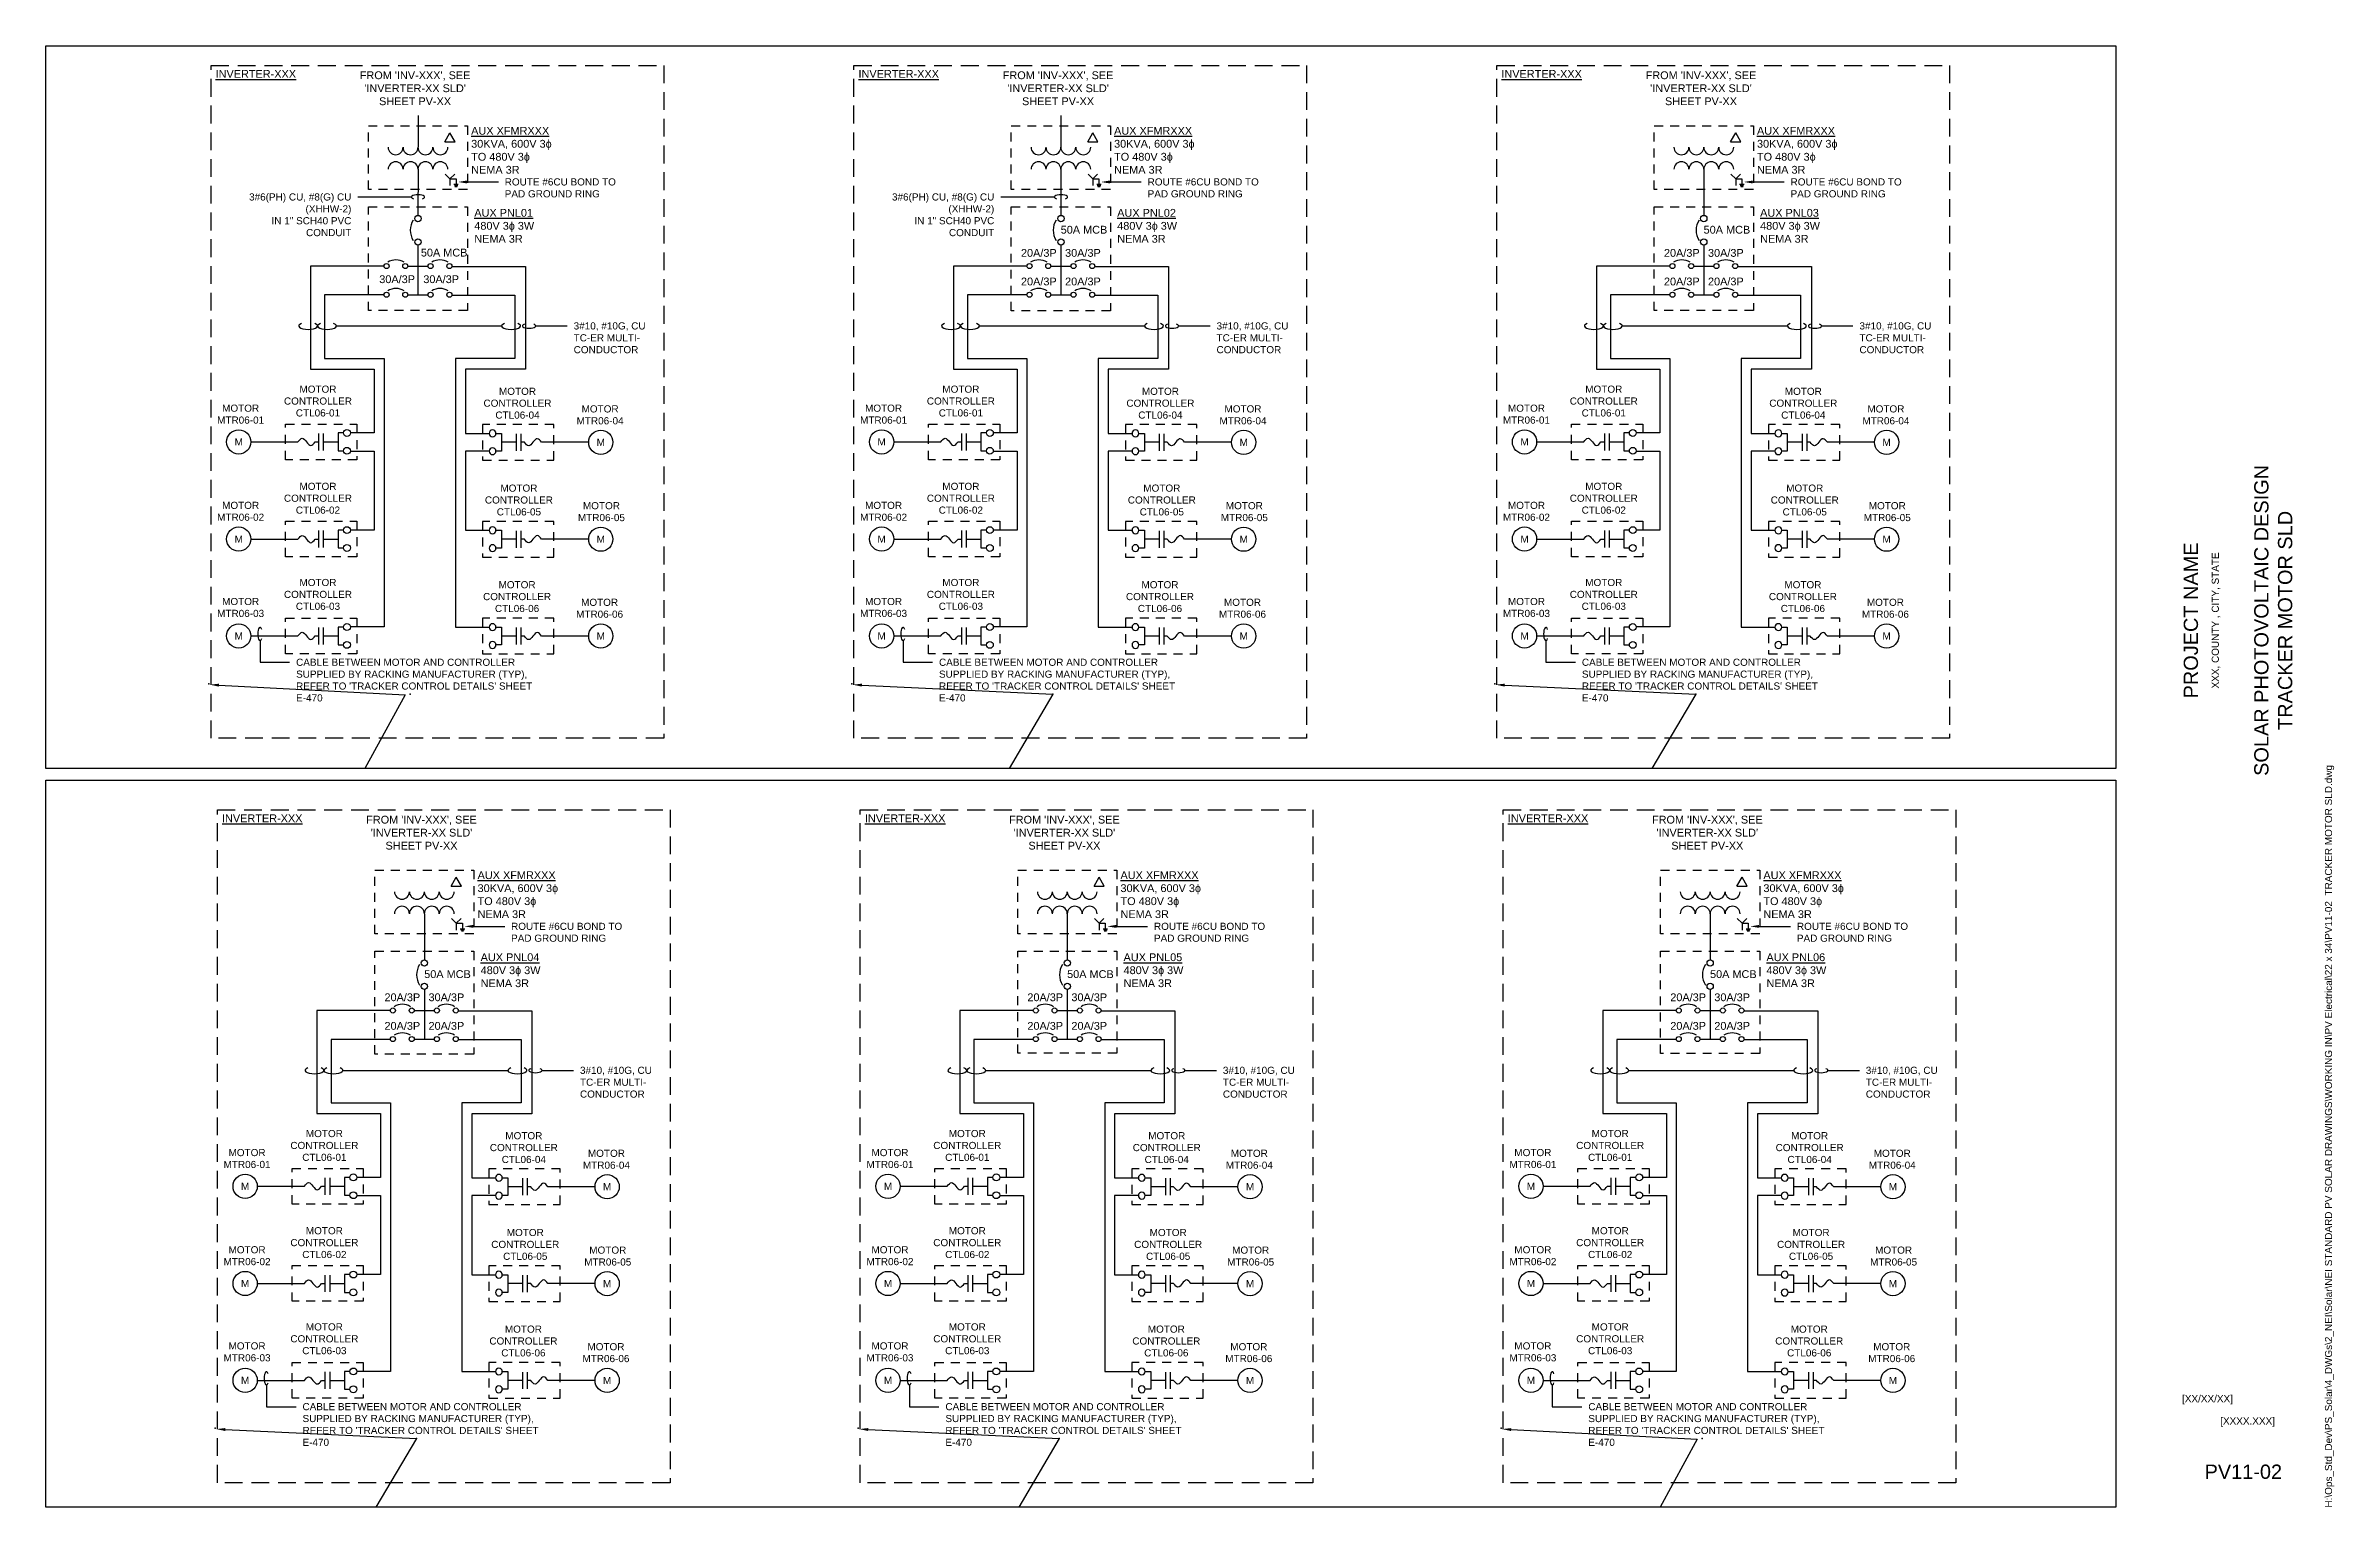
# Paper-space layout 'PV11-02 TRACKER MOTOR SLD' of a CAD drawing. Extents: x 2 to 34.1, y 1.3 to 21.8.
# The model-space entities are those that its viewports show. They can reach past a viewport. Long polylines and large blocks are cut down to what shows.
import ezdxf
from ezdxf import colors
from ezdxf.entities.mleader import LeaderData, LeaderLine
from ezdxf.enums import TextEntityAlignment as Align
from ezdxf.math import Vec2, Vec3

# ---------------------------------------------------------------- set-up
doc = ezdxf.new("R2010")
doc.units = 0
doc.header["$MEASUREMENT"] = 0
for name, pattern in [('HIDDEN', [0.375, 0.25, -0.125]), ('HIDDEN2', [0.1875, 0.125, -0.0625]), ('PHANTOM2', [1.25, 0.625, -0.125, 0.125, -0.125, 0.125, -0.125])]:
    doc.linetypes.add(name, pattern=pattern)
for name, color, linetype in [('E-1LIN', 4, 'Continuous'), ('E-1LIN-EQPM-ENCL', 8, 'PHANTOM2'), ('E-TEXT', 7, 'Continuous'), ('G-ANNO-TEXT', 1, 'Continuous'), ('G-ANNO-TTBL', 1, 'Continuous')]:
    doc.layers.add(name, color=color, linetype=linetype)
doc.layers.add('G-NPLT', color=67, linetype='Continuous', plot=False)
doc.layers.add('VP', color=31, linetype='Continuous', plot=False)
doc.styles.add('NEI-A', font='arial.ttf')

psp = doc.layouts.new('PV11-02 TRACKER MOTOR SLD')

# ---------------------------------------------------------------- texts
at = {"layer": 'G-ANNO-TTBL', "style": 'NEI-A'}
psp.add_text('XXX, COUNTY , CITY, STATE', height=0.1, rotation=90, dxfattribs=at).set_placement((32.409, 13.707), align=Align.MIDDLE)
at = {"layer": 'G-ANNO-TTBL', "char_height": 0.2, "attachment_point": 5, "rotation": 90, "style": 'NEI-A'}
for s, heights, insert in [('SOLAR PHOTOVOLTAIC DESIGN\\PTRACKER MOTOR SLD', [0.544], (33.215, 13.707)), ('PROJECT NAME', [0], (32.059, 13.707))]:
    psp.add_mtext_dynamic_manual_height_columns(s, width=7.8846, gutter_width=0.5, heights=heights, dxfattribs=dict(at, insert=insert))
at = {"layer": 'G-ANNO-TTBL', "style": 'NEI-A'}
for s, width, insert, char_height, attachment_point in [('[XX/XX/XX]', 0.85482, (31.934, 2.775), 0.1, 4), ('[XXXX.XXX]', 0.85482, (32.854, 2.462), 0.1, 5), ('PV11-02', 1.7218, (32.794, 1.764), 0.2, 5)]:
    psp.add_mtext_dynamic_manual_height_columns(s, width=width, gutter_width=0.5, heights=[0], dxfattribs=dict(at, insert=insert, char_height=char_height, attachment_point=attachment_point))
at = {"layer": 'G-NPLT', "insert": (33.939, 1.262), "char_height": 0.1, "width": 13.97168, "attachment_point": 1, "rotation": 90, "style": 'NEI-A'}
psp.add_mtext('H:\\\\Ops_Std_Dev\\\\PS_Solar\\\\4_DWGs\\\\2_NEI\\\\Solar\\\\NEI STANDARD PV SOLAR DRAWINGS\\\\WORKING IN\\\\PV Electrical\\\\22 x 34\\\\PV11-02  TRACKER MOTOR SLD.dwg', dxfattribs=at)

msp = doc.modelspace()

# ---------------------------------------------------------------- texts
at = {"layer": 'G-ANNO-TEXT', "char_height": 0.1094, "style": 'NEI-A'}
for s, insert, width, attachment_point in [('{\\LINVERTER-XXX}', (23.622, -4.126), 0.80548, 2), ("FROM 'INV-XXX', SEE 'INVERTER-XX SLD' SHEET PV-XX", (25.857, -4.383), 1.65417, 5), ('{\\LINVERTER-XXX}', (32.644, -4.126), 0.80548, 2), ("FROM 'INV-XXX', SEE 'INVERTER-XX SLD' SHEET PV-XX", (34.88, -4.383), 1.65417, 5), ('{\\LINVERTER-XXX}', (41.666, -4.126), 0.80548, 2), ("FROM 'INV-XXX', SEE 'INVERTER-XX SLD' SHEET PV-XX", (43.902, -4.383), 1.65417, 5), ('{\\LINVERTER-XXX}', (50.689, -4.126), 0.80548, 2), ("FROM 'INV-XXX', SEE 'INVERTER-XX SLD' SHEET PV-XX", (52.924, -4.383), 1.65417, 5), ('{\\LINVERTER-XXX}', (59.711, -4.126), 0.80548, 2), ("FROM 'INV-XXX', SEE 'INVERTER-XX SLD' SHEET PV-XX", (61.946, -4.383), 1.65417, 5), ('{\\LINVERTER-XXX}', (68.733, -4.126), 0.80548, 2), ("FROM 'INV-XXX', SEE 'INVERTER-XX SLD' SHEET PV-XX", (70.968, -4.383), 1.65417, 5), ('{\\LAUX XFMRXXX\\P}30KVA, 600V 3ɸ\\PTO 480V 3ɸ\\PNEMA 3R', (26.644, -4.924), 1.12517, 1), ('{\\LAUX XFMRXXX\\P}30KVA, 600V 3ɸ\\PTO 480V 3ɸ\\PNEMA 3R', (35.666, -4.924), 1.12517, 1), ('{\\LAUX XFMRXXX \\P}30KVA, 600V 3ɸ\\PTO 480V 3ɸ\\PNEMA 3R', (44.688, -4.924), 1.12517, 1), ('{\\LAUX XFMRXXX\\P}30KVA, 600V 3ɸ\\PTO 480V 3ɸ\\PNEMA 3R', (53.711, -4.924), 1.12517, 1), ('{\\LAUX XFMRXXX \\P}30KVA, 600V 3ɸ\\PTO 480V 3ɸ\\PNEMA 3R', (62.733, -4.924), 1.12517, 1), ('{\\LAUX XFMRXXX \\P}30KVA, 600V 3ɸ\\PTO 480V 3ɸ\\PNEMA 3R', (71.755, -4.924), 1.12517, 1), ('{\\LAUX PNL01 \\P}480V 3ɸ 3W\\PNEMA 3R', (26.688, -6.075), 0.88204, 1), ('{\\LAUX PNL02 \\P}480V 3ɸ 3W\\PNEMA 3R', (35.71, -6.075), 0.88204, 1), ('{\\LAUX PNL03 \\P}480V 3ɸ 3W\\PNEMA 3R', (44.732, -6.075), 0.88204, 1), ('{\\LAUX PNL04 \\P}480V 3ɸ 3W\\PNEMA 3R', (53.754, -6.075), 0.88204, 1), ('{\\LAUX PNL05 \\P}480V 3ɸ 3W\\PNEMA 3R', (62.776, -6.075), 0.88204, 1), ('{\\LAUX PNL06 \\P}480V 3ɸ 3W\\PNEMA 3R', (71.798, -6.075), 0.88204, 1), ('50A MCB', (34.917, -6.312), 0.64697, 1), ('50A MCB', (43.939, -6.312), 0.64697, 1), ('50A MCB', (52.962, -6.312), 0.64697, 1), ('50A MCB', (61.984, -6.312), 0.64697, 1), ('50A MCB', (71.006, -6.312), 0.64697, 1), ('50A MCB', (25.938, -6.633), 0.64697, 1)]:
    msp.add_mtext(s, dxfattribs=dict(at, insert=insert, width=width, attachment_point=attachment_point))
at = {"layer": 'G-ANNO-TEXT', "char_height": 0.1094, "attachment_point": 8, "style": 'NEI-A'}
for s, insert in [('20A/3P', (34.61, -6.748)), ('30A/3P', (35.229, -6.748)), ('20A/3P', (43.633, -6.748)), ('30A/3P', (44.251, -6.748)), ('20A/3P', (52.655, -6.748)), ('30A/3P', (53.273, -6.748)), ('20A/3P', (61.677, -6.748)), ('30A/3P', (62.295, -6.748)), ('20A/3P', (70.699, -6.748)), ('30A/3P', (71.317, -6.748)), ('30A/3P', (25.605, -7.117)), ('30A/3P', (26.223, -7.117)), ('20A/3P', (34.61, -7.149)), ('20A/3P', (35.229, -7.149)), ('20A/3P', (43.633, -7.149)), ('20A/3P', (44.251, -7.149)), ('20A/3P', (52.655, -7.149)), ('20A/3P', (53.273, -7.149)), ('20A/3P', (61.677, -7.149)), ('20A/3P', (62.295, -7.149)), ('20A/3P', (70.699, -7.149)), ('20A/3P', (71.317, -7.149))]:
    msp.add_mtext_dynamic_manual_height_columns(s, width=0.49578, gutter_width=0.547, heights=[0], dxfattribs=dict(at, insert=insert))

# ---------------------------------------------------------------- blocks, each defined once
blk = doc.blocks.new('A$C540b6a52')
at = {"linetype": 'HIDDEN2'}
blk.add_lwpolyline([(-0.909, 0.125), (0.091, 0.125), (0.091, -0.375), (-0.909, -0.375)], close=True, dxfattribs=at)
at = {"layer": 'E-1LIN'}
for p, q in [((-0.096, 0), (-0.173, 0)), ((-0.173, 0), (-0.173, -0.25)), ((-0.173, -0.25), (-0.096, -0.25))]:
    blk.add_line(p, q, dxfattribs=at)
for points in [[(-0.784, -0.125), (-0.736, -0.125)], [(-0.495, -0.125), (-0.447, -0.125)], [(-0.447, -0.007), (-0.447, -0.244)], [(-0.38, -0.007), (-0.38, -0.244)], [(-0.38, -0.125), (-0.173, -0.125)]]:
    blk.add_lwpolyline(points, dxfattribs=at)
for centre in [(-0.048, 0), (-0.048, -0.25)]:
    blk.add_circle(centre, 0.0481, dxfattribs=at)
blk.add_spline([(-0.736, -0.125), (-0.676, -0.074), (-0.555, -0.176), (-0.495, -0.125)], degree=3, dxfattribs=at)
blk = doc.blocks.new('Equipment Callout Arrowhead .75')
at = {"color": 0}
blk.add_ellipse((-0.25, 0), major_axis=(0.743, 0), ratio=0.350959, start_param=-0.80282, end_param=3.944413, dxfattribs=at)
blk = doc.blocks.new('*U16')
blk.add_point((0.241, -0.565))
at = {"layer": 'E-1LIN'}
for p, q in [((2.748, 2.966), (2.134, 2.966)), ((2.748, 1.607), (2.134, 1.607)), ((2.748, 0.249), (2.134, 0.249))]:
    blk.add_line(p, q, dxfattribs=at)
for points in [[(0.832, 5.433), (1.863, 5.433), (1.863, 3.99), (1.018, 3.99), (1.018, 3.091), (1.351, 3.091)], [(0.83, 5.032), (1.712, 5.032), (1.712, 4.141), (0.878, 4.141), (0.878, 0.374), (1.351, 0.374)], [(1.351, 2.841), (1.018, 2.841), (1.018, 1.732), (1.351, 1.732)]]:
    blk.add_lwpolyline(points, dxfattribs=at)
for centre in [(2.918, 2.966), (2.918, 2.966), (2.918, 1.607), (2.918, 1.607), (2.918, 0.249), (2.918, 0.249)]:
    blk.add_circle(centre, 0.17, dxfattribs=at)
at = {"layer": 'E-1LIN-EQPM-ENCL', "linetype": 'HIDDEN2', "xscale": -1}
for p in [(1.351, 3.091), (1.351, 1.732), (1.351, 0.374)]:
    blk.add_blockref('A$C540b6a52', p, dxfattribs=at)
at = {"layer": 'G-ANNO-TEXT', "style": 'NEI-A'}
for p in [(2.918, 2.966), (2.918, 1.607), (2.918, 0.249)]:
    blk.add_text('M', height=0.1, dxfattribs=at).set_placement(p, align=Align.MIDDLE_CENTER)
at = {"layer": 'G-ANNO-TEXT', "char_height": 0.1, "attachment_point": 8, "style": 'NEI-A'}
for s, insert, width in [('MOTOR CONTROLLER CTL06-04', (1.749, 3.297), 0.49578), ('MOTOR MTR06-04', (2.908, 3.217), 0.56334), ('MOTOR CONTROLLER CTL06-05', (1.769, 1.939), 0.49578), ('MOTOR MTR06-05', (2.927, 1.859), 0.56334), ('MOTOR CONTROLLER CTL06-06', (1.743, 0.584), 0.49578), ('MOTOR MTR06-06', (2.901, 0.504), 0.56334)]:
    blk.add_mtext(s, dxfattribs=dict(at, insert=insert, width=width))
blk = doc.blocks.new('*U14')
blk.add_point((0.241, -0.565))
at = {"layer": 'E-1LIN'}
for p, q in [((2.748, 2.966), (2.134, 2.966)), ((2.748, 1.607), (2.134, 1.607)), ((2.748, 0.249), (2.134, 0.249))]:
    blk.add_line(p, q, dxfattribs=at)
for points in [[(0.832, 5.433), (1.863, 5.433), (1.863, 3.99), (1.018, 3.99), (1.018, 3.091), (1.351, 3.091)], [(0.83, 5.032), (1.712, 5.032), (1.712, 4.141), (0.878, 4.141), (0.878, 0.374), (1.351, 0.374)], [(1.351, 2.841), (1.018, 2.841), (1.018, 1.732), (1.351, 1.732)]]:
    blk.add_lwpolyline(points, dxfattribs=at)
for centre in [(2.918, 2.966), (2.918, 2.966), (2.918, 1.607), (2.918, 1.607), (2.918, 0.249), (2.918, 0.249)]:
    blk.add_circle(centre, 0.17, dxfattribs=at)
at = {"layer": 'E-1LIN-EQPM-ENCL', "linetype": 'HIDDEN2', "xscale": -1}
for p in [(1.351, 3.091), (1.351, 1.732), (1.351, 0.374)]:
    blk.add_blockref('A$C540b6a52', p, dxfattribs=at)
at = {"layer": 'G-ANNO-TEXT', "style": 'NEI-A'}
for p in [(2.918, 2.966), (2.918, 1.607), (2.918, 0.249)]:
    blk.add_text('M', height=0.1, dxfattribs=at).set_placement(p, align=Align.MIDDLE_CENTER)
at = {"layer": 'G-ANNO-TEXT', "char_height": 0.1, "attachment_point": 8, "style": 'NEI-A'}
for s, insert, width in [('MOTOR CONTROLLER CTL06-04', (1.749, 3.297), 0.49578), ('MOTOR MTR06-04', (2.908, 3.217), 0.56334), ('MOTOR CONTROLLER CTL06-05', (1.769, 1.939), 0.49578), ('MOTOR MTR06-05', (2.927, 1.859), 0.56334), ('MOTOR CONTROLLER CTL06-06', (1.743, 0.584), 0.49578), ('MOTOR MTR06-06', (2.901, 0.504), 0.56334)]:
    blk.add_mtext(s, dxfattribs=dict(at, insert=insert, width=width))
blk = doc.blocks.new('*U10')
blk.add_point((0.241, -0.565))
at = {"layer": 'E-1LIN'}
for p, q in [((2.748, 2.966), (2.134, 2.966)), ((2.748, 1.607), (2.134, 1.607)), ((2.748, 0.249), (2.134, 0.249))]:
    blk.add_line(p, q, dxfattribs=at)
for points in [[(0.832, 5.433), (1.863, 5.433), (1.863, 3.99), (1.018, 3.99), (1.018, 3.091), (1.351, 3.091)], [(0.83, 5.032), (1.712, 5.032), (1.712, 4.141), (0.878, 4.141), (0.878, 0.374), (1.351, 0.374)], [(1.351, 2.841), (1.018, 2.841), (1.018, 1.732), (1.351, 1.732)]]:
    blk.add_lwpolyline(points, dxfattribs=at)
for centre in [(2.918, 2.966), (2.918, 2.966), (2.918, 1.607), (2.918, 1.607), (2.918, 0.249), (2.918, 0.249)]:
    blk.add_circle(centre, 0.17, dxfattribs=at)
at = {"layer": 'E-1LIN-EQPM-ENCL', "linetype": 'HIDDEN2', "xscale": -1}
for p in [(1.351, 3.091), (1.351, 1.732), (1.351, 0.374)]:
    blk.add_blockref('A$C540b6a52', p, dxfattribs=at)
at = {"layer": 'G-ANNO-TEXT', "style": 'NEI-A'}
for p in [(2.918, 2.966), (2.918, 1.607), (2.918, 0.249)]:
    blk.add_text('M', height=0.1, dxfattribs=at).set_placement(p, align=Align.MIDDLE_CENTER)
at = {"layer": 'G-ANNO-TEXT', "char_height": 0.1, "attachment_point": 8, "style": 'NEI-A'}
for s, insert, width in [('MOTOR CONTROLLER CTL06-04', (1.749, 3.297), 0.49578), ('MOTOR MTR06-04', (2.908, 3.217), 0.56334), ('MOTOR CONTROLLER CTL06-05', (1.769, 1.939), 0.49578), ('MOTOR MTR06-05', (2.927, 1.859), 0.56334), ('MOTOR CONTROLLER CTL06-06', (1.743, 0.584), 0.49578), ('MOTOR MTR06-06', (2.901, 0.504), 0.56334)]:
    blk.add_mtext(s, dxfattribs=dict(at, insert=insert, width=width))
blk = doc.blocks.new('*U12')
blk.add_point((0.241, -0.565))
at = {"layer": 'E-1LIN'}
for p, q in [((2.748, 2.966), (2.134, 2.966)), ((2.748, 1.607), (2.134, 1.607)), ((2.748, 0.249), (2.134, 0.249))]:
    blk.add_line(p, q, dxfattribs=at)
for points in [[(0.832, 5.433), (1.863, 5.433), (1.863, 3.99), (1.018, 3.99), (1.018, 3.091), (1.351, 3.091)], [(0.83, 5.032), (1.712, 5.032), (1.712, 4.141), (0.878, 4.141), (0.878, 0.374), (1.351, 0.374)], [(1.351, 2.841), (1.018, 2.841), (1.018, 1.732), (1.351, 1.732)]]:
    blk.add_lwpolyline(points, dxfattribs=at)
for centre in [(2.918, 2.966), (2.918, 2.966), (2.918, 1.607), (2.918, 1.607), (2.918, 0.249), (2.918, 0.249)]:
    blk.add_circle(centre, 0.17, dxfattribs=at)
at = {"layer": 'E-1LIN-EQPM-ENCL', "linetype": 'HIDDEN2', "xscale": -1}
for p in [(1.351, 3.091), (1.351, 1.732), (1.351, 0.374)]:
    blk.add_blockref('A$C540b6a52', p, dxfattribs=at)
at = {"layer": 'G-ANNO-TEXT', "style": 'NEI-A'}
for p in [(2.918, 2.966), (2.918, 1.607), (2.918, 0.249)]:
    blk.add_text('M', height=0.1, dxfattribs=at).set_placement(p, align=Align.MIDDLE_CENTER)
at = {"layer": 'G-ANNO-TEXT', "char_height": 0.1, "attachment_point": 8, "style": 'NEI-A'}
for s, insert, width in [('MOTOR CONTROLLER CTL06-04', (1.749, 3.297), 0.49578), ('MOTOR MTR06-04', (2.908, 3.217), 0.56334), ('MOTOR CONTROLLER CTL06-05', (1.769, 1.939), 0.49578), ('MOTOR MTR06-05', (2.927, 1.859), 0.56334), ('MOTOR CONTROLLER CTL06-06', (1.743, 0.584), 0.49578), ('MOTOR MTR06-06', (2.901, 0.504), 0.56334)]:
    blk.add_mtext(s, dxfattribs=dict(at, insert=insert, width=width))
blk = doc.blocks.new('*U6')
blk.add_point((0.241, -0.565))
at = {"layer": 'E-1LIN'}
for p, q in [((2.748, 2.966), (2.134, 2.966)), ((2.748, 1.607), (2.134, 1.607)), ((2.748, 0.249), (2.134, 0.249))]:
    blk.add_line(p, q, dxfattribs=at)
for points in [[(0.832, 5.433), (1.863, 5.433), (1.863, 3.99), (1.018, 3.99), (1.018, 3.091), (1.351, 3.091)], [(0.83, 5.032), (1.712, 5.032), (1.712, 4.141), (0.878, 4.141), (0.878, 0.374), (1.351, 0.374)], [(1.351, 2.841), (1.018, 2.841), (1.018, 1.732), (1.351, 1.732)]]:
    blk.add_lwpolyline(points, dxfattribs=at)
for centre in [(2.918, 2.966), (2.918, 2.966), (2.918, 1.607), (2.918, 1.607), (2.918, 0.249), (2.918, 0.249)]:
    blk.add_circle(centre, 0.17, dxfattribs=at)
at = {"layer": 'E-1LIN-EQPM-ENCL', "linetype": 'HIDDEN2', "xscale": -1}
for p in [(1.351, 3.091), (1.351, 1.732), (1.351, 0.374)]:
    blk.add_blockref('A$C540b6a52', p, dxfattribs=at)
at = {"layer": 'G-ANNO-TEXT', "style": 'NEI-A'}
for p in [(2.918, 2.966), (2.918, 1.607), (2.918, 0.249)]:
    blk.add_text('M', height=0.1, dxfattribs=at).set_placement(p, align=Align.MIDDLE_CENTER)
at = {"layer": 'G-ANNO-TEXT', "char_height": 0.1, "attachment_point": 8, "style": 'NEI-A'}
for s, insert, width in [('MOTOR CONTROLLER CTL06-04', (1.749, 3.297), 0.49578), ('MOTOR MTR06-04', (2.908, 3.217), 0.56334), ('MOTOR CONTROLLER CTL06-05', (1.769, 1.939), 0.49578), ('MOTOR MTR06-05', (2.927, 1.859), 0.56334), ('MOTOR CONTROLLER CTL06-06', (1.743, 0.584), 0.49578), ('MOTOR MTR06-06', (2.901, 0.504), 0.56334)]:
    blk.add_mtext(s, dxfattribs=dict(at, insert=insert, width=width))
blk = doc.blocks.new('*U8')
blk.add_point((0.241, -0.565))
at = {"layer": 'E-1LIN'}
for p, q in [((2.748, 2.966), (2.134, 2.966)), ((2.748, 1.607), (2.134, 1.607)), ((2.748, 0.249), (2.134, 0.249))]:
    blk.add_line(p, q, dxfattribs=at)
for points in [[(0.832, 5.433), (1.863, 5.433), (1.863, 3.99), (1.018, 3.99), (1.018, 3.091), (1.351, 3.091)], [(0.83, 5.032), (1.712, 5.032), (1.712, 4.141), (0.878, 4.141), (0.878, 0.374), (1.351, 0.374)], [(1.351, 2.841), (1.018, 2.841), (1.018, 1.732), (1.351, 1.732)]]:
    blk.add_lwpolyline(points, dxfattribs=at)
for centre in [(2.918, 2.966), (2.918, 2.966), (2.918, 1.607), (2.918, 1.607), (2.918, 0.249), (2.918, 0.249)]:
    blk.add_circle(centre, 0.17, dxfattribs=at)
at = {"layer": 'E-1LIN-EQPM-ENCL', "linetype": 'HIDDEN2', "xscale": -1}
for p in [(1.351, 3.091), (1.351, 1.732), (1.351, 0.374)]:
    blk.add_blockref('A$C540b6a52', p, dxfattribs=at)
at = {"layer": 'G-ANNO-TEXT', "style": 'NEI-A'}
for p in [(2.918, 2.966), (2.918, 1.607), (2.918, 0.249)]:
    blk.add_text('M', height=0.1, dxfattribs=at).set_placement(p, align=Align.MIDDLE_CENTER)
at = {"layer": 'G-ANNO-TEXT', "char_height": 0.1, "attachment_point": 8, "style": 'NEI-A'}
for s, insert, width in [('MOTOR CONTROLLER CTL06-04', (1.749, 3.297), 0.49578), ('MOTOR MTR06-04', (2.908, 3.217), 0.56334), ('MOTOR CONTROLLER CTL06-05', (1.769, 1.939), 0.49578), ('MOTOR MTR06-05', (2.927, 1.859), 0.56334), ('MOTOR CONTROLLER CTL06-06', (1.743, 0.584), 0.49578), ('MOTOR MTR06-06', (2.901, 0.504), 0.56334)]:
    blk.add_mtext(s, dxfattribs=dict(at, insert=insert, width=width))
blk = doc.blocks.new('*U15')
blk.add_point((0.241, -0.565))
at = {"layer": 'E-1LIN'}
for p, q in [((0.83, 2.829), (1.443, 2.829)), ((0.83, 1.466), (1.443, 1.466)), ((0.83, 0.107), (1.443, 0.107))]:
    blk.add_line(p, q, dxfattribs=at)
for points in [[(2.699, 5.296), (1.668, 5.296), (1.668, 3.85), (2.56, 3.85), (2.56, 2.954), (2.227, 2.954)], [(2.698, 4.89), (1.866, 4.89), (1.866, 4), (2.7, 4), (2.7, 0.233), (2.227, 0.233)], [(2.227, 2.699), (2.56, 2.699), (2.56, 1.591), (2.227, 1.591)]]:
    blk.add_lwpolyline(points, dxfattribs=at)
for centre in [(0.66, 2.829), (0.66, 2.829), (0.66, 1.466), (0.66, 1.466), (0.66, 0.107), (0.66, 0.107)]:
    blk.add_circle(centre, 0.17, dxfattribs=at)
at = {"layer": 'E-1LIN-EQPM-ENCL', "linetype": 'HIDDEN2'}
for p in [(2.227, 2.954), (2.227, 1.591), (2.227, 0.232)]:
    blk.add_blockref('A$C540b6a52', p, dxfattribs=at)
at = {"layer": 'G-ANNO-TEXT', "style": 'NEI-A'}
for p in [(0.66, 2.829), (0.66, 1.466), (0.66, 0.107)]:
    blk.add_text('M', height=0.1, dxfattribs=at).set_placement(p, align=Align.MIDDLE_CENTER)
at = {"layer": 'G-ANNO-TEXT', "char_height": 0.1, "width": 0.49578, "attachment_point": 8, "style": 'NEI-A'}
for s, insert in [('MOTOR CONTROLLER CTL06-01', (1.772, 3.184)), ('MOTOR MTR06-01', (0.687, 3.084)), ('MOTOR CONTROLLER CTL06-02', (1.772, 1.821)), ('MOTOR MTR06-02', (0.687, 1.721)), ('MOTOR CONTROLLER CTL06-03', (1.772, 0.472)), ('MOTOR MTR06-03', (0.687, 0.372))]:
    blk.add_mtext(s, dxfattribs=dict(at, insert=insert))
at = {"layer": 'G-ANNO-TEXT'}
ml = blk.add_multileader_mtext('Standard', dxfattribs=at)
ml.set_content("CABLE BETWEEN MOTOR AND CONTROLLER SUPPLIED BY RACKING MANUFACTURER (TYP), REFER TO 'TRACKER CONTROL DETAILS' SHEET E-470", color=256, style='NEI-A')
ml.set_leader_properties()
ml.set_arrow_properties(name='Equipment Callout Arrowhead .75')
ml.build(insert=Vec2(0, 0))
ml.multileader.update_dxf_attribs({"dogleg_length": 0.125, "arrow_head_size": 0.125})
ctx = ml.context
ctx.base_point, ctx.char_height, ctx.arrow_head_size, ctx.landing_gap_size, ctx.plane_origin = Vec3(1.375, -0.263), 0.1, 0.125, 0.09, Vec3(-1.493, -0.638)
notes = []
notes.append((ctx, [(0, (1, 1, 0), (0.96, -0.263), (1, 0), 0.414, [(0, [(0.96, 0.166)], 0, [])])]))
ctx.mtext.insert, ctx.mtext.width, ctx.mtext.flow_direction = Vec3(1.465, -0.212), 3.53704, 5
for ctx, leaders in notes:
    for number, flags, end, landing, length, lines in leaders:
        leader = LeaderData()
        leader.index, (leader.has_last_leader_line, leader.has_dogleg_vector, leader.attachment_direction) = number, flags
        leader.last_leader_point, leader.dogleg_vector, leader.dogleg_length = Vec3(end), Vec3(landing), length
        for number, points, colour, breaks in lines:
            line = LeaderLine()
            line.index, line.vertices, line.color, line.breaks = number, Vec3.list(points), colors.encode_raw_color(colour), breaks
            leader.lines.append(line)
        ctx.leaders.append(leader)
blk = doc.blocks.new('*U13')
blk.add_point((0.241, -0.565))
at = {"layer": 'E-1LIN'}
for p, q in [((0.83, 2.829), (1.443, 2.829)), ((0.83, 1.466), (1.443, 1.466)), ((0.83, 0.107), (1.443, 0.107))]:
    blk.add_line(p, q, dxfattribs=at)
for points in [[(2.699, 5.296), (1.668, 5.296), (1.668, 3.85), (2.56, 3.85), (2.56, 2.954), (2.227, 2.954)], [(2.698, 4.89), (1.866, 4.89), (1.866, 4), (2.7, 4), (2.7, 0.233), (2.227, 0.233)], [(2.227, 2.699), (2.56, 2.699), (2.56, 1.591), (2.227, 1.591)]]:
    blk.add_lwpolyline(points, dxfattribs=at)
for centre in [(0.66, 2.829), (0.66, 2.829), (0.66, 1.466), (0.66, 1.466), (0.66, 0.107), (0.66, 0.107)]:
    blk.add_circle(centre, 0.17, dxfattribs=at)
at = {"layer": 'E-1LIN-EQPM-ENCL', "linetype": 'HIDDEN2'}
for p in [(2.227, 2.954), (2.227, 1.591), (2.227, 0.232)]:
    blk.add_blockref('A$C540b6a52', p, dxfattribs=at)
at = {"layer": 'G-ANNO-TEXT', "style": 'NEI-A'}
for p in [(0.66, 2.829), (0.66, 1.466), (0.66, 0.107)]:
    blk.add_text('M', height=0.1, dxfattribs=at).set_placement(p, align=Align.MIDDLE_CENTER)
at = {"layer": 'G-ANNO-TEXT', "char_height": 0.1, "width": 0.49578, "attachment_point": 8, "style": 'NEI-A'}
for s, insert in [('MOTOR CONTROLLER CTL06-01', (1.772, 3.184)), ('MOTOR MTR06-01', (0.687, 3.084)), ('MOTOR CONTROLLER CTL06-02', (1.772, 1.821)), ('MOTOR MTR06-02', (0.687, 1.721)), ('MOTOR CONTROLLER CTL06-03', (1.772, 0.472)), ('MOTOR MTR06-03', (0.687, 0.372))]:
    blk.add_mtext(s, dxfattribs=dict(at, insert=insert))
at = {"layer": 'G-ANNO-TEXT'}
ml = blk.add_multileader_mtext('Standard', dxfattribs=at)
ml.set_content("CABLE BETWEEN MOTOR AND CONTROLLER SUPPLIED BY RACKING MANUFACTURER (TYP), REFER TO 'TRACKER CONTROL DETAILS' SHEET E-470", color=256, style='NEI-A')
ml.set_leader_properties()
ml.set_arrow_properties(name='Equipment Callout Arrowhead .75')
ml.build(insert=Vec2(0, 0))
ml.multileader.update_dxf_attribs({"dogleg_length": 0.125, "arrow_head_size": 0.125})
ctx = ml.context
ctx.base_point, ctx.char_height, ctx.arrow_head_size, ctx.landing_gap_size, ctx.plane_origin = Vec3(1.375, -0.263), 0.1, 0.125, 0.09, Vec3(-1.493, -0.638)
notes = []
notes.append((ctx, [(0, (1, 1, 0), (0.96, -0.263), (1, 0), 0.414, [(0, [(0.96, 0.166)], 0, [])])]))
ctx.mtext.insert, ctx.mtext.width, ctx.mtext.flow_direction = Vec3(1.465, -0.212), 3.53704, 5
for ctx, leaders in notes:
    for number, flags, end, landing, length, lines in leaders:
        leader = LeaderData()
        leader.index, (leader.has_last_leader_line, leader.has_dogleg_vector, leader.attachment_direction) = number, flags
        leader.last_leader_point, leader.dogleg_vector, leader.dogleg_length = Vec3(end), Vec3(landing), length
        for number, points, colour, breaks in lines:
            line = LeaderLine()
            line.index, line.vertices, line.color, line.breaks = number, Vec3.list(points), colors.encode_raw_color(colour), breaks
            leader.lines.append(line)
        ctx.leaders.append(leader)
blk = doc.blocks.new('*U9')
blk.add_point((0.241, -0.565))
at = {"layer": 'E-1LIN'}
for p, q in [((0.83, 2.829), (1.443, 2.829)), ((0.83, 1.466), (1.443, 1.466)), ((0.83, 0.107), (1.443, 0.107))]:
    blk.add_line(p, q, dxfattribs=at)
for points in [[(2.699, 5.296), (1.668, 5.296), (1.668, 3.85), (2.56, 3.85), (2.56, 2.954), (2.227, 2.954)], [(2.698, 4.89), (1.866, 4.89), (1.866, 4), (2.7, 4), (2.7, 0.233), (2.227, 0.233)], [(2.227, 2.699), (2.56, 2.699), (2.56, 1.591), (2.227, 1.591)]]:
    blk.add_lwpolyline(points, dxfattribs=at)
for centre in [(0.66, 2.829), (0.66, 2.829), (0.66, 1.466), (0.66, 1.466), (0.66, 0.107), (0.66, 0.107)]:
    blk.add_circle(centre, 0.17, dxfattribs=at)
at = {"layer": 'E-1LIN-EQPM-ENCL', "linetype": 'HIDDEN2'}
for p in [(2.227, 2.954), (2.227, 1.591), (2.227, 0.232)]:
    blk.add_blockref('A$C540b6a52', p, dxfattribs=at)
at = {"layer": 'G-ANNO-TEXT', "style": 'NEI-A'}
for p in [(0.66, 2.829), (0.66, 1.466), (0.66, 0.107)]:
    blk.add_text('M', height=0.1, dxfattribs=at).set_placement(p, align=Align.MIDDLE_CENTER)
at = {"layer": 'G-ANNO-TEXT', "char_height": 0.1, "width": 0.49578, "attachment_point": 8, "style": 'NEI-A'}
for s, insert in [('MOTOR CONTROLLER CTL06-01', (1.772, 3.184)), ('MOTOR MTR06-01', (0.687, 3.084)), ('MOTOR CONTROLLER CTL06-02', (1.772, 1.821)), ('MOTOR MTR06-02', (0.687, 1.721)), ('MOTOR CONTROLLER CTL06-03', (1.772, 0.472)), ('MOTOR MTR06-03', (0.687, 0.372))]:
    blk.add_mtext(s, dxfattribs=dict(at, insert=insert))
at = {"layer": 'G-ANNO-TEXT'}
ml = blk.add_multileader_mtext('Standard', dxfattribs=at)
ml.set_content("CABLE BETWEEN MOTOR AND CONTROLLER SUPPLIED BY RACKING MANUFACTURER (TYP), REFER TO 'TRACKER CONTROL DETAILS' SHEET E-470", color=256, style='NEI-A')
ml.set_leader_properties()
ml.set_arrow_properties(name='Equipment Callout Arrowhead .75')
ml.build(insert=Vec2(0, 0))
ml.multileader.update_dxf_attribs({"dogleg_length": 0.125, "arrow_head_size": 0.125})
ctx = ml.context
ctx.base_point, ctx.char_height, ctx.arrow_head_size, ctx.landing_gap_size, ctx.plane_origin = Vec3(1.375, -0.263), 0.1, 0.125, 0.09, Vec3(-1.493, -0.638)
notes = []
notes.append((ctx, [(0, (1, 1, 0), (0.96, -0.263), (1, 0), 0.414, [(0, [(0.96, 0.166)], 0, [])])]))
ctx.mtext.insert, ctx.mtext.width, ctx.mtext.flow_direction = Vec3(1.465, -0.212), 3.53704, 5
for ctx, leaders in notes:
    for number, flags, end, landing, length, lines in leaders:
        leader = LeaderData()
        leader.index, (leader.has_last_leader_line, leader.has_dogleg_vector, leader.attachment_direction) = number, flags
        leader.last_leader_point, leader.dogleg_vector, leader.dogleg_length = Vec3(end), Vec3(landing), length
        for number, points, colour, breaks in lines:
            line = LeaderLine()
            line.index, line.vertices, line.color, line.breaks = number, Vec3.list(points), colors.encode_raw_color(colour), breaks
            leader.lines.append(line)
        ctx.leaders.append(leader)
blk = doc.blocks.new('*U11')
blk.add_point((0.241, -0.565))
at = {"layer": 'E-1LIN'}
for p, q in [((0.83, 2.829), (1.443, 2.829)), ((0.83, 1.466), (1.443, 1.466)), ((0.83, 0.107), (1.443, 0.107))]:
    blk.add_line(p, q, dxfattribs=at)
for points in [[(2.699, 5.296), (1.668, 5.296), (1.668, 3.85), (2.56, 3.85), (2.56, 2.954), (2.227, 2.954)], [(2.698, 4.89), (1.866, 4.89), (1.866, 4), (2.7, 4), (2.7, 0.233), (2.227, 0.233)], [(2.227, 2.699), (2.56, 2.699), (2.56, 1.591), (2.227, 1.591)]]:
    blk.add_lwpolyline(points, dxfattribs=at)
for centre in [(0.66, 2.829), (0.66, 2.829), (0.66, 1.466), (0.66, 1.466), (0.66, 0.107), (0.66, 0.107)]:
    blk.add_circle(centre, 0.17, dxfattribs=at)
at = {"layer": 'E-1LIN-EQPM-ENCL', "linetype": 'HIDDEN2'}
for p in [(2.227, 2.954), (2.227, 1.591), (2.227, 0.232)]:
    blk.add_blockref('A$C540b6a52', p, dxfattribs=at)
at = {"layer": 'G-ANNO-TEXT', "style": 'NEI-A'}
for p in [(0.66, 2.829), (0.66, 1.466), (0.66, 0.107)]:
    blk.add_text('M', height=0.1, dxfattribs=at).set_placement(p, align=Align.MIDDLE_CENTER)
at = {"layer": 'G-ANNO-TEXT', "char_height": 0.1, "width": 0.49578, "attachment_point": 8, "style": 'NEI-A'}
for s, insert in [('MOTOR CONTROLLER CTL06-01', (1.772, 3.184)), ('MOTOR MTR06-01', (0.687, 3.084)), ('MOTOR CONTROLLER CTL06-02', (1.772, 1.821)), ('MOTOR MTR06-02', (0.687, 1.721)), ('MOTOR CONTROLLER CTL06-03', (1.772, 0.472)), ('MOTOR MTR06-03', (0.687, 0.372))]:
    blk.add_mtext(s, dxfattribs=dict(at, insert=insert))
at = {"layer": 'G-ANNO-TEXT'}
ml = blk.add_multileader_mtext('Standard', dxfattribs=at)
ml.set_content("CABLE BETWEEN MOTOR AND CONTROLLER SUPPLIED BY RACKING MANUFACTURER (TYP), REFER TO 'TRACKER CONTROL DETAILS' SHEET E-470", color=256, style='NEI-A')
ml.set_leader_properties()
ml.set_arrow_properties(name='Equipment Callout Arrowhead .75')
ml.build(insert=Vec2(0, 0))
ml.multileader.update_dxf_attribs({"dogleg_length": 0.125, "arrow_head_size": 0.125})
ctx = ml.context
ctx.base_point, ctx.char_height, ctx.arrow_head_size, ctx.landing_gap_size, ctx.plane_origin = Vec3(1.375, -0.263), 0.1, 0.125, 0.09, Vec3(-1.493, -0.638)
notes = []
notes.append((ctx, [(0, (1, 1, 0), (0.96, -0.263), (1, 0), 0.414, [(0, [(0.96, 0.166)], 0, [])])]))
ctx.mtext.insert, ctx.mtext.width, ctx.mtext.flow_direction = Vec3(1.465, -0.212), 3.53704, 5
for ctx, leaders in notes:
    for number, flags, end, landing, length, lines in leaders:
        leader = LeaderData()
        leader.index, (leader.has_last_leader_line, leader.has_dogleg_vector, leader.attachment_direction) = number, flags
        leader.last_leader_point, leader.dogleg_vector, leader.dogleg_length = Vec3(end), Vec3(landing), length
        for number, points, colour, breaks in lines:
            line = LeaderLine()
            line.index, line.vertices, line.color, line.breaks = number, Vec3.list(points), colors.encode_raw_color(colour), breaks
            leader.lines.append(line)
        ctx.leaders.append(leader)
blk = doc.blocks.new('*U5')
blk.add_point((0.241, -0.565))
at = {"layer": 'E-1LIN'}
for p, q in [((0.83, 2.829), (1.443, 2.829)), ((0.83, 1.466), (1.443, 1.466)), ((0.83, 0.107), (1.443, 0.107))]:
    blk.add_line(p, q, dxfattribs=at)
for points in [[(2.699, 5.296), (1.668, 5.296), (1.668, 3.85), (2.56, 3.85), (2.56, 2.954), (2.227, 2.954)], [(2.698, 4.89), (1.866, 4.89), (1.866, 4), (2.7, 4), (2.7, 0.233), (2.227, 0.233)], [(2.227, 2.699), (2.56, 2.699), (2.56, 1.591), (2.227, 1.591)]]:
    blk.add_lwpolyline(points, dxfattribs=at)
for centre in [(0.66, 2.829), (0.66, 2.829), (0.66, 1.466), (0.66, 1.466), (0.66, 0.107), (0.66, 0.107)]:
    blk.add_circle(centre, 0.17, dxfattribs=at)
at = {"layer": 'E-1LIN-EQPM-ENCL', "linetype": 'HIDDEN2'}
for p in [(2.227, 2.954), (2.227, 1.591), (2.227, 0.232)]:
    blk.add_blockref('A$C540b6a52', p, dxfattribs=at)
at = {"layer": 'G-ANNO-TEXT', "style": 'NEI-A'}
for p in [(0.66, 2.829), (0.66, 1.466), (0.66, 0.107)]:
    blk.add_text('M', height=0.1, dxfattribs=at).set_placement(p, align=Align.MIDDLE_CENTER)
at = {"layer": 'G-ANNO-TEXT', "char_height": 0.1, "width": 0.49578, "attachment_point": 8, "style": 'NEI-A'}
for s, insert in [('MOTOR CONTROLLER CTL06-01', (1.772, 3.184)), ('MOTOR MTR06-01', (0.687, 3.084)), ('MOTOR CONTROLLER CTL06-02', (1.772, 1.821)), ('MOTOR MTR06-02', (0.687, 1.721)), ('MOTOR CONTROLLER CTL06-03', (1.772, 0.472)), ('MOTOR MTR06-03', (0.687, 0.372))]:
    blk.add_mtext(s, dxfattribs=dict(at, insert=insert))
at = {"layer": 'G-ANNO-TEXT'}
ml = blk.add_multileader_mtext('Standard', dxfattribs=at)
ml.set_content("CABLE BETWEEN MOTOR AND CONTROLLER SUPPLIED BY RACKING MANUFACTURER (TYP), REFER TO 'TRACKER CONTROL DETAILS' SHEET E-470", color=256, style='NEI-A')
ml.set_leader_properties()
ml.set_arrow_properties(name='Equipment Callout Arrowhead .75')
ml.build(insert=Vec2(0, 0))
ml.multileader.update_dxf_attribs({"dogleg_length": 0.125, "arrow_head_size": 0.125})
ctx = ml.context
ctx.base_point, ctx.char_height, ctx.arrow_head_size, ctx.landing_gap_size, ctx.plane_origin = Vec3(1.375, -0.263), 0.1, 0.125, 0.09, Vec3(-1.493, -0.638)
notes = []
notes.append((ctx, [(0, (1, 1, 0), (0.96, -0.263), (1, 0), 0.414, [(0, [(0.96, 0.166)], 0, [])])]))
ctx.mtext.insert, ctx.mtext.width, ctx.mtext.flow_direction = Vec3(1.465, -0.212), 3.53704, 5
for ctx, leaders in notes:
    for number, flags, end, landing, length, lines in leaders:
        leader = LeaderData()
        leader.index, (leader.has_last_leader_line, leader.has_dogleg_vector, leader.attachment_direction) = number, flags
        leader.last_leader_point, leader.dogleg_vector, leader.dogleg_length = Vec3(end), Vec3(landing), length
        for number, points, colour, breaks in lines:
            line = LeaderLine()
            line.index, line.vertices, line.color, line.breaks = number, Vec3.list(points), colors.encode_raw_color(colour), breaks
            leader.lines.append(line)
        ctx.leaders.append(leader)
blk = doc.blocks.new('*U7')
blk.add_point((0.241, -0.565))
at = {"layer": 'E-1LIN'}
for p, q in [((0.83, 2.829), (1.443, 2.829)), ((0.83, 1.466), (1.443, 1.466)), ((0.83, 0.107), (1.443, 0.107))]:
    blk.add_line(p, q, dxfattribs=at)
for points in [[(2.699, 5.296), (1.668, 5.296), (1.668, 3.85), (2.56, 3.85), (2.56, 2.954), (2.227, 2.954)], [(2.698, 4.89), (1.866, 4.89), (1.866, 4), (2.7, 4), (2.7, 0.233), (2.227, 0.233)], [(2.227, 2.699), (2.56, 2.699), (2.56, 1.591), (2.227, 1.591)]]:
    blk.add_lwpolyline(points, dxfattribs=at)
for centre in [(0.66, 2.829), (0.66, 2.829), (0.66, 1.466), (0.66, 1.466), (0.66, 0.107), (0.66, 0.107)]:
    blk.add_circle(centre, 0.17, dxfattribs=at)
at = {"layer": 'E-1LIN-EQPM-ENCL', "linetype": 'HIDDEN2'}
for p in [(2.227, 2.954), (2.227, 1.591), (2.227, 0.232)]:
    blk.add_blockref('A$C540b6a52', p, dxfattribs=at)
at = {"layer": 'G-ANNO-TEXT', "style": 'NEI-A'}
for p in [(0.66, 2.829), (0.66, 1.466), (0.66, 0.107)]:
    blk.add_text('M', height=0.1, dxfattribs=at).set_placement(p, align=Align.MIDDLE_CENTER)
at = {"layer": 'G-ANNO-TEXT', "char_height": 0.1, "width": 0.49578, "attachment_point": 8, "style": 'NEI-A'}
for s, insert in [('MOTOR CONTROLLER CTL06-01', (1.772, 3.184)), ('MOTOR MTR06-01', (0.687, 3.084)), ('MOTOR CONTROLLER CTL06-02', (1.772, 1.821)), ('MOTOR MTR06-02', (0.687, 1.721)), ('MOTOR CONTROLLER CTL06-03', (1.772, 0.472)), ('MOTOR MTR06-03', (0.687, 0.372))]:
    blk.add_mtext(s, dxfattribs=dict(at, insert=insert))
at = {"layer": 'G-ANNO-TEXT'}
ml = blk.add_multileader_mtext('Standard', dxfattribs=at)
ml.set_content("CABLE BETWEEN MOTOR AND CONTROLLER SUPPLIED BY RACKING MANUFACTURER (TYP), REFER TO 'TRACKER CONTROL DETAILS' SHEET E-470", color=256, style='NEI-A')
ml.set_leader_properties()
ml.set_arrow_properties(name='Equipment Callout Arrowhead .75')
ml.build(insert=Vec2(0, 0))
ml.multileader.update_dxf_attribs({"dogleg_length": 0.125, "arrow_head_size": 0.125})
ctx = ml.context
ctx.base_point, ctx.char_height, ctx.arrow_head_size, ctx.landing_gap_size, ctx.plane_origin = Vec3(1.375, -0.263), 0.1, 0.125, 0.09, Vec3(-1.493, -0.638)
notes = []
notes.append((ctx, [(0, (1, 1, 0), (0.96, -0.263), (1, 0), 0.414, [(0, [(0.96, 0.166)], 0, [])])]))
ctx.mtext.insert, ctx.mtext.width, ctx.mtext.flow_direction = Vec3(1.465, -0.212), 3.53704, 5
for ctx, leaders in notes:
    for number, flags, end, landing, length, lines in leaders:
        leader = LeaderData()
        leader.index, (leader.has_last_leader_line, leader.has_dogleg_vector, leader.attachment_direction) = number, flags
        leader.last_leader_point, leader.dogleg_vector, leader.dogleg_length = Vec3(end), Vec3(landing), length
        for number, points, colour, breaks in lines:
            line = LeaderLine()
            line.index, line.vertices, line.color, line.breaks = number, Vec3.list(points), colors.encode_raw_color(colour), breaks
            leader.lines.append(line)
        ctx.leaders.append(leader)

# ---------------------------------------------------------------- linework, layer by layer
at = {"layer": 'E-1LIN'}
for p, q in [((25.898, -4.765), (25.898, -5.211)), ((34.92, -4.765), (34.92, -5.211)), ((26.274, -5.134), (26.346, -5.009)), ((26.274, -5.134), (26.418, -5.134)), ((26.418, -5.134), (26.346, -5.009)), ((35.296, -5.134), (35.368, -5.009)), ((35.296, -5.134), (35.44, -5.134)), ((35.44, -5.134), (35.368, -5.009)), ((44.318, -5.134), (44.39, -5.009)), ((44.318, -5.134), (44.462, -5.134)), ((44.462, -5.134), (44.39, -5.009)), ((53.34, -5.134), (53.412, -5.009)), ((53.34, -5.134), (53.484, -5.134)), ((53.484, -5.134), (53.412, -5.009)), ((62.362, -5.134), (62.434, -5.009)), ((62.362, -5.134), (62.506, -5.134)), ((62.506, -5.134), (62.434, -5.009)), ((71.384, -5.134), (71.456, -5.009)), ((71.384, -5.134), (71.528, -5.134)), ((71.528, -5.134), (71.456, -5.009)), ((25.898, -5.519), (25.897, -6.166)), ((26.346, -5.653), (26.279, -5.586)), ((26.346, -5.653), (26.413, -5.586)), ((26.346, -5.653), (26.346, -5.748)), ((26.346, -5.653), (26.432, -5.653)), ((26.401, -5.73), (26.463, -5.73)), ((26.409, -5.745), (26.456, -5.745)), ((26.417, -5.759), (26.448, -5.759)), ((26.432, -5.653), (26.432, -5.73)), ((34.92, -5.519), (34.92, -6.166)), ((35.368, -5.653), (35.301, -5.586)), ((35.368, -5.653), (35.435, -5.586)), ((35.368, -5.653), (35.368, -5.748)), ((35.368, -5.653), (35.454, -5.653)), ((35.423, -5.73), (35.485, -5.73)), ((35.431, -5.745), (35.478, -5.745)), ((35.439, -5.759), (35.47, -5.759)), ((35.454, -5.653), (35.454, -5.73)), ((43.942, -5.519), (43.942, -6.166)), ((44.39, -5.653), (44.323, -5.586)), ((44.39, -5.653), (44.457, -5.586)), ((44.39, -5.653), (44.39, -5.748)), ((44.39, -5.653), (44.476, -5.653)), ((44.445, -5.73), (44.508, -5.73)), ((44.453, -5.745), (44.5, -5.745)), ((44.461, -5.759), (44.492, -5.759)), ((44.476, -5.653), (44.476, -5.73)), ((52.964, -5.519), (52.964, -6.166)), ((53.412, -5.653), (53.345, -5.586)), ((53.412, -5.653), (53.479, -5.586)), ((53.412, -5.653), (53.412, -5.748)), ((53.412, -5.653), (53.498, -5.653)), ((53.467, -5.73), (53.53, -5.73)), ((53.475, -5.745), (53.522, -5.745)), ((53.483, -5.759), (53.514, -5.759)), ((53.498, -5.653), (53.498, -5.73)), ((61.986, -5.519), (61.986, -6.166)), ((62.434, -5.653), (62.367, -5.586)), ((62.434, -5.653), (62.501, -5.586)), ((62.434, -5.653), (62.434, -5.748)), ((62.434, -5.653), (62.52, -5.653)), ((62.489, -5.73), (62.552, -5.73)), ((62.497, -5.745), (62.544, -5.745)), ((62.505, -5.759), (62.536, -5.759)), ((62.52, -5.653), (62.52, -5.73)), ((71.008, -5.519), (71.008, -6.166)), ((71.456, -5.653), (71.389, -5.586)), ((71.456, -5.653), (71.523, -5.586)), ((71.456, -5.653), (71.456, -5.748)), ((71.456, -5.653), (71.543, -5.653)), ((71.511, -5.73), (71.574, -5.73)), ((71.519, -5.745), (71.566, -5.745)), ((71.527, -5.759), (71.558, -5.759)), ((71.543, -5.653), (71.543, -5.73)), ((25.897, -6.583), (25.897, -7.278)), ((34.92, -6.583), (34.92, -7.278)), ((43.942, -6.583), (43.942, -7.278)), ((52.964, -6.583), (52.964, -7.278)), ((61.986, -6.583), (61.986, -7.278)), ((71.008, -6.583), (71.008, -7.278))]:
    msp.add_line(p, q, dxfattribs=at)
for points in [[(25.755, -6.877), (26.04, -6.877)], [(34.777, -6.877), (35.062, -6.877)], [(43.799, -6.877), (44.084, -6.877)], [(52.821, -6.877), (53.106, -6.877)], [(61.843, -6.877), (62.128, -6.877)], [(70.866, -6.877), (71.15, -6.877)], [(25.755, -7.278), (26.04, -7.278)], [(34.777, -7.278), (35.062, -7.278)], [(43.799, -7.278), (44.084, -7.278)], [(52.821, -7.278), (53.106, -7.278)], [(61.843, -7.278), (62.128, -7.278)], [(70.866, -7.278), (71.15, -7.278)]]:
    msp.add_lwpolyline(points, dxfattribs=at)
for centre, radius in [((25.897, -6.21), 0.0444), ((34.92, -6.21), 0.0444), ((43.942, -6.21), 0.0444), ((52.964, -6.21), 0.0444), ((61.986, -6.21), 0.0444), ((71.008, -6.21), 0.0444), ((25.897, -6.539), 0.0444), ((34.92, -6.539), 0.0444), ((43.942, -6.539), 0.0444), ((52.964, -6.539), 0.0444), ((61.986, -6.539), 0.0444), ((71.008, -6.539), 0.0444), ((25.457, -6.877), 0.0355), ((25.72, -6.877), 0.0355), ((26.075, -6.877), 0.0355), ((26.338, -6.877), 0.0355), ((34.479, -6.877), 0.0355), ((34.742, -6.877), 0.0355), ((35.097, -6.877), 0.0355), ((35.36, -6.877), 0.0355), ((43.501, -6.877), 0.0355), ((43.764, -6.877), 0.0355), ((44.119, -6.877), 0.0355), ((44.382, -6.877), 0.0355), ((52.523, -6.877), 0.0355), ((52.786, -6.877), 0.0355), ((53.141, -6.877), 0.0355), ((53.404, -6.877), 0.0355), ((61.545, -6.877), 0.0355), ((61.808, -6.877), 0.0355), ((62.163, -6.877), 0.0355), ((62.426, -6.877), 0.0355), ((70.567, -6.877), 0.0355), ((70.83, -6.877), 0.0355), ((71.186, -6.877), 0.0355), ((71.448, -6.877), 0.0355), ((25.457, -7.278), 0.0355), ((25.72, -7.278), 0.0355), ((26.075, -7.278), 0.0355), ((26.338, -7.278), 0.0355), ((34.479, -7.278), 0.0355), ((34.742, -7.278), 0.0355), ((35.097, -7.278), 0.0355), ((35.36, -7.278), 0.0355), ((43.501, -7.278), 0.0355), ((43.764, -7.278), 0.0355), ((44.119, -7.278), 0.0355), ((44.382, -7.278), 0.0355), ((52.523, -7.278), 0.0355), ((52.786, -7.278), 0.0355), ((53.141, -7.278), 0.0355), ((53.404, -7.278), 0.0355), ((61.545, -7.278), 0.0355), ((61.808, -7.278), 0.0355), ((62.163, -7.278), 0.0355), ((62.426, -7.278), 0.0355), ((70.567, -7.278), 0.0355), ((70.83, -7.278), 0.0355), ((71.186, -7.278), 0.0355), ((71.448, -7.278), 0.0355)]:
    msp.add_circle(centre, radius, dxfattribs=at)
for centre, radius, start, end in [((25.584, -5.211), 0.105, 180, 0), ((25.584, -5.519), 0.105, 0, 180), ((25.793, -5.211), 0.105, 180, 0), ((25.793, -5.519), 0.105, 0, 180), ((26.002, -5.211), 0.105, 180, 0), ((26.002, -5.519), 0.105, 0, 180), ((26.212, -5.211), 0.105, 180, 0), ((26.212, -5.519), 0.105, 0, 180), ((34.606, -5.211), 0.105, 180, 0), ((34.606, -5.519), 0.105, 0, 180), ((34.815, -5.211), 0.105, 180, 0), ((34.815, -5.519), 0.105, 0, 180), ((35.024, -5.211), 0.105, 180, 0), ((35.024, -5.519), 0.105, 0, 180), ((35.234, -5.211), 0.105, 180, 0), ((35.234, -5.519), 0.105, 0, 180), ((43.628, -5.211), 0.105, 180, 0), ((43.628, -5.519), 0.105, 0, 180), ((43.837, -5.211), 0.105, 180, 0), ((43.837, -5.519), 0.105, 0, 180), ((44.046, -5.211), 0.105, 180, 0), ((44.046, -5.519), 0.105, 0, 180), ((44.256, -5.211), 0.105, 180, 0), ((44.256, -5.519), 0.105, 0, 180), ((52.65, -5.211), 0.105, 180, 0), ((52.65, -5.519), 0.105, 0, 180), ((52.859, -5.211), 0.105, 180, 0), ((52.859, -5.519), 0.105, 0, 180), ((53.068, -5.211), 0.105, 180, 0), ((53.068, -5.519), 0.105, 0, 180), ((53.278, -5.211), 0.105, 180, 0), ((53.278, -5.519), 0.105, 0, 180), ((61.672, -5.211), 0.105, 180, 0), ((61.672, -5.519), 0.105, 0, 180), ((61.881, -5.211), 0.105, 180, 0), ((61.881, -5.519), 0.105, 0, 180), ((62.091, -5.211), 0.105, 180, 0), ((62.091, -5.519), 0.105, 0, 180), ((62.3, -5.211), 0.105, 180, 0), ((62.3, -5.519), 0.105, 0, 180), ((70.694, -5.211), 0.105, 180, 0), ((70.694, -5.519), 0.105, 0, 180), ((70.903, -5.211), 0.105, 180, 0), ((70.903, -5.519), 0.105, 0, 180), ((71.113, -5.211), 0.105, 180, 0), ((71.113, -5.519), 0.105, 0, 180), ((71.322, -5.211), 0.105, 180, 0), ((71.322, -5.519), 0.105, 0, 180), ((26.055, -6.375), 0.266, 147.1187, 212.8813), ((35.077, -6.375), 0.266, 147.1187, 212.8813), ((44.099, -6.375), 0.266, 147.1187, 212.8813), ((53.121, -6.375), 0.266, 147.1187, 212.8813), ((62.143, -6.375), 0.266, 147.1187, 212.8813), ((71.166, -6.375), 0.266, 147.1187, 212.8813), ((25.588, -7.003), 0.213, 57.1187, 122.8813), ((26.206, -7.003), 0.213, 57.1187, 122.8813), ((34.61, -7.003), 0.213, 57.1187, 122.8813), ((35.229, -7.003), 0.213, 57.1187, 122.8813), ((43.633, -7.003), 0.213, 57.1187, 122.8813), ((44.251, -7.003), 0.213, 57.1187, 122.8813), ((52.655, -7.003), 0.213, 57.1187, 122.8813), ((53.273, -7.003), 0.213, 57.1187, 122.8813), ((61.677, -7.003), 0.213, 57.1187, 122.8813), ((62.295, -7.003), 0.213, 57.1187, 122.8813), ((70.699, -7.003), 0.213, 57.1187, 122.8813), ((71.317, -7.003), 0.213, 57.1187, 122.8813), ((25.588, -7.404), 0.213, 57.1187, 122.8813), ((26.206, -7.404), 0.213, 57.1187, 122.8813), ((34.61, -7.404), 0.213, 57.1187, 122.8813), ((35.229, -7.404), 0.213, 57.1187, 122.8813), ((43.633, -7.404), 0.213, 57.1187, 122.8813), ((44.251, -7.404), 0.213, 57.1187, 122.8813), ((52.655, -7.404), 0.213, 57.1187, 122.8813), ((53.273, -7.404), 0.213, 57.1187, 122.8813), ((61.677, -7.404), 0.213, 57.1187, 122.8813), ((62.295, -7.404), 0.213, 57.1187, 122.8813), ((70.699, -7.404), 0.213, 57.1187, 122.8813), ((71.317, -7.404), 0.213, 57.1187, 122.8813)]:
    msp.add_arc(centre, radius, start, end, dxfattribs=at)
at = {"layer": 'E-1LIN-EQPM-ENCL', "linetype": 'HIDDEN2'}
for points in [[(25.202, -4.91), (26.593, -4.91), (26.593, -5.802), (25.202, -5.802)], [(34.224, -4.91), (35.615, -4.91), (35.615, -5.802), (34.224, -5.802)], [(43.246, -4.91), (44.637, -4.91), (44.637, -5.802), (43.246, -5.802)], [(52.269, -4.91), (53.659, -4.91), (53.659, -5.802), (52.269, -5.802)], [(61.291, -4.91), (62.681, -4.91), (62.681, -5.802), (61.291, -5.802)], [(70.313, -4.91), (71.703, -4.91), (71.703, -5.802), (70.313, -5.802)], [(25.202, -6.046), (26.593, -6.046), (26.593, -7.501), (25.202, -7.501)], [(34.224, -6.046), (35.615, -6.046), (35.615, -7.503), (34.224, -7.503)], [(43.246, -6.046), (44.637, -6.046), (44.637, -7.502), (43.246, -7.502)], [(52.269, -6.046), (53.659, -6.046), (53.659, -7.489), (52.269, -7.489)], [(61.291, -6.046), (62.681, -6.046), (62.681, -7.477), (61.291, -7.477)], [(70.313, -6.046), (71.703, -6.046), (71.703, -7.479), (70.313, -7.479)]]:
    msp.add_lwpolyline(points, close=True, dxfattribs=at)
at = {"layer": 'E-TEXT', "color": 8, "linetype": 'HIDDEN'}
for points in [[(22.994, -4.061), (29.346, -4.061), (29.346, -13.501), (22.994, -13.501)], [(32.016, -4.061), (38.368, -4.061), (38.368, -13.501), (32.016, -13.501)], [(41.038, -4.061), (47.39, -4.061), (47.39, -13.501), (41.038, -13.501)], [(50.06, -4.061), (56.412, -4.061), (56.412, -13.501), (50.06, -13.501)], [(59.082, -4.061), (65.434, -4.061), (65.434, -13.501), (59.082, -13.501)], [(68.104, -4.061), (74.456, -4.061), (74.456, -13.501), (68.104, -13.501)]]:
    msp.add_lwpolyline(points, close=True, dxfattribs=at)
at = {"layer": 'G-ANNO-TEXT'}
for points in [[(24.754, -7.717), (27.071, -7.717)], [(33.776, -7.717), (36.094, -7.717)], [(42.798, -7.717), (45.116, -7.717)], [(51.82, -7.717), (54.138, -7.717)], [(60.842, -7.717), (63.16, -7.717)], [(69.864, -7.717), (72.182, -7.717)]]:
    msp.add_lwpolyline(points, dxfattribs=at)
for centre in [(24.356, -7.717), (24.621, -7.717), (27.204, -7.717), (33.378, -7.717), (33.643, -7.717), (36.226, -7.717), (42.4, -7.717), (42.665, -7.717), (45.248, -7.717), (51.422, -7.717), (51.688, -7.717), (54.27, -7.717), (60.444, -7.717), (60.71, -7.717), (63.292, -7.717), (69.466, -7.717), (69.732, -7.717), (72.314, -7.717)]:
    msp.add_ellipse(centre, major_axis=(-0.133, 0), ratio=0.357968, start_param=5.490629, end_param=10.22299, dxfattribs=at)

# ---------------------------------------------------------------- block references
at = {"layer": 'E-TEXT'}
for name, p in [('*U15', (22.722, -12.172)), ('*U16', (25.545, -12.315)), ('*U13', (31.744, -12.172)), ('*U14', (34.567, -12.315)), ('*U9', (40.766, -12.172)), ('*U10', (43.589, -12.315)), ('*U11', (49.789, -12.172)), ('*U12', (52.611, -12.315)), ('*U5', (58.811, -12.172)), ('*U6', (61.633, -12.315)), ('*U7', (67.833, -12.172)), ('*U8', (70.655, -12.315))]:
    msp.add_blockref(name, p, dxfattribs=at)

msp.set_redraw_order([(e.dxf.handle, doc.entitydb.next_handle()) for e in msp.query("TEXT MTEXT ATTDEF DIMENSION ARC_DIMENSION")])  # texts and dimensions are drawn at this point

# ---------------------------------------------------------------- leaders
at = {"layer": 'G-ANNO-TEXT'}
ml = msp.add_multileader_mtext('Standard', dxfattribs=at)
ml.set_content('\\A1;ROUTE #6CU BOND TO PAD GROUND RING', color=256, style='NEI-A')
ml.set_leader_properties()
ml.build(insert=Vec2(0, 0))
ml.multileader.update_dxf_attribs({"dogleg_length": 0.125, "arrow_head_size": 0.125})
ctx = ml.context
ctx.base_point, ctx.char_height, ctx.arrow_head_size, ctx.landing_gap_size, ctx.plane_origin = Vec3(27.025, -5.697), 0.1, 0.125, 0.09, Vec3(25.01, -7.342)
notes = []
notes.append((ctx, [(0, (1, 1, 0), (26.983, -5.697), (1, 0), 0.0423, [(0, [(26.46, -5.697)], 0, [])])]))
ctx.mtext.insert, ctx.mtext.width, ctx.mtext.flow_direction = Vec3(27.115, -5.646), 1.70105, 5
ml = msp.add_multileader_mtext('Standard', dxfattribs=at)
ml.set_content('\\A1;ROUTE #6CU BOND TO PAD GROUND RING', color=256, style='NEI-A')
ml.set_leader_properties()
ml.build(insert=Vec2(0, 0))
ml.multileader.update_dxf_attribs({"dogleg_length": 0.125, "arrow_head_size": 0.125})
ctx = ml.context
ctx.base_point, ctx.char_height, ctx.arrow_head_size, ctx.landing_gap_size, ctx.plane_origin = Vec3(36.047, -5.697), 0.1, 0.125, 0.09, Vec3(34.032, -7.342)
notes.append((ctx, [(0, (1, 1, 0), (36.005, -5.697), (1, 0), 0.0423, [(0, [(35.482, -5.697)], 0, [])])]))
ctx.mtext.insert, ctx.mtext.width, ctx.mtext.flow_direction = Vec3(36.137, -5.646), 1.70105, 5
ml = msp.add_multileader_mtext('Standard', dxfattribs=at)
ml.set_content('\\A1;ROUTE #6CU BOND TO PAD GROUND RING', color=256, style='NEI-A')
ml.set_leader_properties()
ml.build(insert=Vec2(0, 0))
ml.multileader.update_dxf_attribs({"dogleg_length": 0.125, "arrow_head_size": 0.125})
ctx = ml.context
ctx.base_point, ctx.char_height, ctx.arrow_head_size, ctx.landing_gap_size, ctx.plane_origin = Vec3(45.069, -5.697), 0.1, 0.125, 0.09, Vec3(43.054, -7.342)
notes.append((ctx, [(0, (1, 1, 0), (45.027, -5.697), (1, 0), 0.0423, [(0, [(44.504, -5.697)], 0, [])])]))
ctx.mtext.insert, ctx.mtext.width, ctx.mtext.flow_direction = Vec3(45.159, -5.646), 1.70105, 5
ml = msp.add_multileader_mtext('Standard', dxfattribs=at)
ml.set_content('\\A1;ROUTE #6CU BOND TO PAD GROUND RING', color=256, style='NEI-A')
ml.set_leader_properties()
ml.build(insert=Vec2(0, 0))
ml.multileader.update_dxf_attribs({"dogleg_length": 0.125, "arrow_head_size": 0.125})
ctx = ml.context
ctx.base_point, ctx.char_height, ctx.arrow_head_size, ctx.landing_gap_size, ctx.plane_origin = Vec3(54.091, -5.697), 0.1, 0.125, 0.09, Vec3(52.076, -7.342)
notes.append((ctx, [(0, (1, 1, 0), (54.049, -5.697), (1, 0), 0.0423, [(0, [(53.526, -5.697)], 0, [])])]))
ctx.mtext.insert, ctx.mtext.width, ctx.mtext.flow_direction = Vec3(54.181, -5.646), 1.70105, 5
ml = msp.add_multileader_mtext('Standard', dxfattribs=at)
ml.set_content('\\A1;ROUTE #6CU BOND TO PAD GROUND RING', color=256, style='NEI-A')
ml.set_leader_properties()
ml.build(insert=Vec2(0, 0))
ml.multileader.update_dxf_attribs({"dogleg_length": 0.125, "arrow_head_size": 0.125})
ctx = ml.context
ctx.base_point, ctx.char_height, ctx.arrow_head_size, ctx.landing_gap_size, ctx.plane_origin = Vec3(63.113, -5.697), 0.1, 0.125, 0.09, Vec3(61.098, -7.342)
notes.append((ctx, [(0, (1, 1, 0), (63.071, -5.697), (1, 0), 0.0423, [(0, [(62.548, -5.697)], 0, [])])]))
ctx.mtext.insert, ctx.mtext.width, ctx.mtext.flow_direction = Vec3(63.203, -5.646), 1.70105, 5
ml = msp.add_multileader_mtext('Standard', dxfattribs=at)
ml.set_content('\\A1;ROUTE #6CU BOND TO PAD GROUND RING', color=256, style='NEI-A')
ml.set_leader_properties()
ml.build(insert=Vec2(0, 0))
ml.multileader.update_dxf_attribs({"dogleg_length": 0.125, "arrow_head_size": 0.125})
ctx = ml.context
ctx.base_point, ctx.char_height, ctx.arrow_head_size, ctx.landing_gap_size, ctx.plane_origin = Vec3(72.135, -5.697), 0.1, 0.125, 0.09, Vec3(70.121, -7.342)
notes.append((ctx, [(0, (1, 1, 0), (72.093, -5.697), (1, 0), 0.0423, [(0, [(71.57, -5.697)], 0, [])])]))
ctx.mtext.insert, ctx.mtext.width, ctx.mtext.flow_direction = Vec3(72.225, -5.646), 1.70105, 5
ml = msp.add_multileader_mtext('Standard', dxfattribs=at)
ml.set_content('\\A1;3#6(PH) CU, #8(G) CU (XHHW-2)\\PIN 1" SCH40 PVC CONDUIT', color=256, style='NEI-A')
ml.set_leader_properties()
ml.set_arrow_properties(name='Equipment Callout Arrowhead .75')
ml.build(insert=Vec2(0, 0))
ml.multileader.update_dxf_attribs({"dogleg_length": 0.125, "arrow_head_size": 0.125})
ctx = ml.context
ctx.base_point, ctx.char_height, ctx.arrow_head_size, ctx.landing_gap_size, ctx.plane_origin = Vec3(23.454, -5.908), 0.1, 0.125, 0.09, Vec3(21.191, -7.553)
ctx.text_align_type = 2
notes.append((ctx, [(1, (1, 1, 0), (25.095, -5.908), (-1, 0), 0.0423, [(0, [(25.93, -5.908)], 0, [])])]))
ctx.mtext.insert, ctx.mtext.width, ctx.mtext.alignment, ctx.mtext.flow_direction = Vec3(24.963, -5.857), 1.55986, 3, 5
ml = msp.add_multileader_mtext('Standard', dxfattribs=at)
ml.set_content('\\A1;3#6(PH) CU, #8(G) CU (XHHW-2)\\PIN 1" SCH40 PVC CONDUIT', color=256, style='NEI-A')
ml.set_leader_properties()
ml.set_arrow_properties(name='Equipment Callout Arrowhead .75')
ml.build(insert=Vec2(0, 0))
ml.multileader.update_dxf_attribs({"dogleg_length": 0.125, "arrow_head_size": 0.125})
ctx = ml.context
ctx.base_point, ctx.char_height, ctx.arrow_head_size, ctx.landing_gap_size, ctx.plane_origin = Vec3(32.476, -5.908), 0.1, 0.125, 0.09, Vec3(30.213, -7.553)
ctx.text_align_type = 2
notes.append((ctx, [(1, (1, 1, 0), (34.118, -5.908), (-1, 0), 0.0423, [(0, [(34.952, -5.908)], 0, [])])]))
ctx.mtext.insert, ctx.mtext.width, ctx.mtext.alignment, ctx.mtext.flow_direction = Vec3(33.985, -5.857), 1.55986, 3, 5
ml = msp.add_multileader_mtext('Standard', dxfattribs=at)
ml.set_content('\\A1;3#10, #10G, CU TC-ER MULTI-\\PCONDUCTOR', color=256, style='NEI-A')
ml.set_leader_properties()
ml.set_arrow_properties(name='Equipment Callout Arrowhead .75')
ml.build(insert=Vec2(0, 0))
ml.multileader.update_dxf_attribs({"dogleg_length": 0.125, "arrow_head_size": 0.125})
ctx = ml.context
ctx.base_point, ctx.char_height, ctx.arrow_head_size, ctx.landing_gap_size, ctx.plane_origin = Vec3(27.992, -7.717), 0.1, 0.125, 0.09, Vec3(25.446, -9.362)
notes.append((ctx, [(0, (1, 1, 0), (27.899, -7.717), (1, 0), 0.0924, [(0, [(27.426, -7.717)], 0, [])])]))
ctx.mtext.insert, ctx.mtext.width, ctx.mtext.flow_direction = Vec3(28.082, -7.666), 1.09323, 5
ml = msp.add_multileader_mtext('Standard', dxfattribs=at)
ml.set_content('\\A1;3#10, #10G, CU TC-ER MULTI-\\PCONDUCTOR', color=256, style='NEI-A')
ml.set_leader_properties()
ml.set_arrow_properties(name='Equipment Callout Arrowhead .75')
ml.build(insert=Vec2(0, 0))
ml.multileader.update_dxf_attribs({"dogleg_length": 0.125, "arrow_head_size": 0.125})
ctx = ml.context
ctx.base_point, ctx.char_height, ctx.arrow_head_size, ctx.landing_gap_size, ctx.plane_origin = Vec3(37.014, -7.717), 0.1, 0.125, 0.09, Vec3(34.468, -9.362)
notes.append((ctx, [(0, (1, 1, 0), (36.921, -7.717), (1, 0), 0.0924, [(0, [(36.448, -7.717)], 0, [])])]))
ctx.mtext.insert, ctx.mtext.width, ctx.mtext.flow_direction = Vec3(37.104, -7.666), 1.09323, 5
ml = msp.add_multileader_mtext('Standard', dxfattribs=at)
ml.set_content('\\A1;3#10, #10G, CU TC-ER MULTI-\\PCONDUCTOR', color=256, style='NEI-A')
ml.set_leader_properties()
ml.set_arrow_properties(name='Equipment Callout Arrowhead .75')
ml.build(insert=Vec2(0, 0))
ml.multileader.update_dxf_attribs({"dogleg_length": 0.125, "arrow_head_size": 0.125})
ctx = ml.context
ctx.base_point, ctx.char_height, ctx.arrow_head_size, ctx.landing_gap_size, ctx.plane_origin = Vec3(46.036, -7.717), 0.1, 0.125, 0.09, Vec3(43.49, -9.362)
notes.append((ctx, [(0, (1, 1, 0), (45.943, -7.717), (1, 0), 0.0924, [(0, [(45.47, -7.717)], 0, [])])]))
ctx.mtext.insert, ctx.mtext.width, ctx.mtext.flow_direction = Vec3(46.126, -7.666), 1.09323, 5
ml = msp.add_multileader_mtext('Standard', dxfattribs=at)
ml.set_content('\\A1;3#10, #10G, CU TC-ER MULTI-\\PCONDUCTOR', color=256, style='NEI-A')
ml.set_leader_properties()
ml.set_arrow_properties(name='Equipment Callout Arrowhead .75')
ml.build(insert=Vec2(0, 0))
ml.multileader.update_dxf_attribs({"dogleg_length": 0.125, "arrow_head_size": 0.125})
ctx = ml.context
ctx.base_point, ctx.char_height, ctx.arrow_head_size, ctx.landing_gap_size, ctx.plane_origin = Vec3(55.058, -7.717), 0.1, 0.125, 0.09, Vec3(52.512, -9.362)
notes.append((ctx, [(0, (1, 1, 0), (54.965, -7.717), (1, 0), 0.0924, [(0, [(54.492, -7.717)], 0, [])])]))
ctx.mtext.insert, ctx.mtext.width, ctx.mtext.flow_direction = Vec3(55.148, -7.666), 1.09323, 5
ml = msp.add_multileader_mtext('Standard', dxfattribs=at)
ml.set_content('\\A1;3#10, #10G, CU TC-ER MULTI-\\PCONDUCTOR', color=256, style='NEI-A')
ml.set_leader_properties()
ml.set_arrow_properties(name='Equipment Callout Arrowhead .75')
ml.build(insert=Vec2(0, 0))
ml.multileader.update_dxf_attribs({"dogleg_length": 0.125, "arrow_head_size": 0.125})
ctx = ml.context
ctx.base_point, ctx.char_height, ctx.arrow_head_size, ctx.landing_gap_size, ctx.plane_origin = Vec3(64.08, -7.717), 0.1, 0.125, 0.09, Vec3(61.534, -9.362)
notes.append((ctx, [(0, (1, 1, 0), (63.987, -7.717), (1, 0), 0.0924, [(0, [(63.514, -7.717)], 0, [])])]))
ctx.mtext.insert, ctx.mtext.width, ctx.mtext.flow_direction = Vec3(64.17, -7.666), 1.09323, 5
ml = msp.add_multileader_mtext('Standard', dxfattribs=at)
ml.set_content('\\A1;3#10, #10G, CU TC-ER MULTI-\\PCONDUCTOR', color=256, style='NEI-A')
ml.set_leader_properties()
ml.set_arrow_properties(name='Equipment Callout Arrowhead .75')
ml.build(insert=Vec2(0, 0))
ml.multileader.update_dxf_attribs({"dogleg_length": 0.125, "arrow_head_size": 0.125})
ctx = ml.context
ctx.base_point, ctx.char_height, ctx.arrow_head_size, ctx.landing_gap_size, ctx.plane_origin = Vec3(73.102, -7.717), 0.1, 0.125, 0.09, Vec3(70.556, -9.362)
notes.append((ctx, [(0, (1, 1, 0), (73.01, -7.717), (1, 0), 0.0924, [(0, [(72.536, -7.717)], 0, [])])]))
ctx.mtext.insert, ctx.mtext.width, ctx.mtext.flow_direction = Vec3(73.192, -7.666), 1.09323, 5
at = {"layer": 'G-NPLT'}
ml = msp.add_multileader_mtext('Standard', dxfattribs=at)
ml.set_content('DO NOT DELETE THIS IS A BLOCK', color=256, style='NEI-A')
ml.set_leader_properties()
ml.build(insert=Vec2(0, 0))
ml.multileader.update_dxf_attribs({"dogleg_length": 0.125, "arrow_head_size": 0.125})
ctx = ml.context
ctx.base_point, ctx.char_height, ctx.arrow_head_size, ctx.landing_gap_size, ctx.plane_origin = Vec3(25.314, -14.384), 0.1, 0.125, 0.09, Vec3(22.446, -15.056)
notes.append((ctx, [(0, (1, 1, 0), (24.899, -14.384), (1, 0), 0.414, [(1, [(22.979, -12.749), (25.716, -12.889)], 0, [])])]))
ctx.mtext.insert, ctx.mtext.width, ctx.mtext.flow_direction = Vec3(25.404, -14.333), 4.15955, 5
ml = msp.add_multileader_mtext('Standard', dxfattribs=at)
ml.set_content('DO NOT DELETE THIS IS A BLOCK', color=256, style='NEI-A')
ml.set_leader_properties()
ml.build(insert=Vec2(0, 0))
ml.multileader.update_dxf_attribs({"dogleg_length": 0.125, "arrow_head_size": 0.125})
ctx = ml.context
ctx.base_point, ctx.char_height, ctx.arrow_head_size, ctx.landing_gap_size, ctx.plane_origin = Vec3(34.336, -14.384), 0.1, 0.125, 0.09, Vec3(31.468, -15.056)
notes.append((ctx, [(0, (1, 1, 0), (33.921, -14.384), (1, 0), 0.414, [(1, [(32.001, -12.749), (34.808, -12.88)], 0, [])])]))
ctx.mtext.insert, ctx.mtext.width, ctx.mtext.flow_direction = Vec3(34.426, -14.333), 4.15955, 5
ml = msp.add_multileader_mtext('Standard', dxfattribs=at)
ml.set_content('DO NOT DELETE THIS IS A BLOCK', color=256, style='NEI-A')
ml.set_leader_properties()
ml.build(insert=Vec2(0, 0))
ml.multileader.update_dxf_attribs({"dogleg_length": 0.125, "arrow_head_size": 0.125})
ctx = ml.context
ctx.base_point, ctx.char_height, ctx.arrow_head_size, ctx.landing_gap_size, ctx.plane_origin = Vec3(43.358, -14.384), 0.1, 0.125, 0.09, Vec3(40.49, -15.056)
notes.append((ctx, [(0, (1, 1, 0), (42.943, -14.384), (1, 0), 0.414, [(1, [(41.023, -12.749), (43.83, -12.88)], 0, [])])]))
ctx.mtext.insert, ctx.mtext.width, ctx.mtext.flow_direction = Vec3(43.448, -14.333), 4.15955, 5
ml = msp.add_multileader_mtext('Standard', dxfattribs=at)
ml.set_content('DO NOT DELETE THIS IS A BLOCK', color=256, style='NEI-A')
ml.set_leader_properties()
ml.build(insert=Vec2(0, 0))
ml.multileader.update_dxf_attribs({"dogleg_length": 0.125, "arrow_head_size": 0.125})
ctx = ml.context
ctx.base_point, ctx.char_height, ctx.arrow_head_size, ctx.landing_gap_size, ctx.plane_origin = Vec3(52.38, -14.384), 0.1, 0.125, 0.09, Vec3(49.512, -15.056)
notes.append((ctx, [(0, (1, 1, 0), (51.966, -14.384), (1, 0), 0.414, [(1, [(50.045, -12.749), (52.852, -12.88)], 0, [])])]))
ctx.mtext.insert, ctx.mtext.width, ctx.mtext.flow_direction = Vec3(52.47, -14.333), 4.15955, 5
ml = msp.add_multileader_mtext('Standard', dxfattribs=at)
ml.set_content('DO NOT DELETE THIS IS A BLOCK', color=256, style='NEI-A')
ml.set_leader_properties()
ml.build(insert=Vec2(0, 0))
ml.multileader.update_dxf_attribs({"dogleg_length": 0.125, "arrow_head_size": 0.125})
ctx = ml.context
ctx.base_point, ctx.char_height, ctx.arrow_head_size, ctx.landing_gap_size, ctx.plane_origin = Vec3(61.402, -14.384), 0.1, 0.125, 0.09, Vec3(58.534, -15.056)
notes.append((ctx, [(0, (1, 1, 0), (60.988, -14.384), (1, 0), 0.414, [(1, [(59.067, -12.749), (61.874, -12.88)], 0, [])])]))
ctx.mtext.insert, ctx.mtext.width, ctx.mtext.flow_direction = Vec3(61.492, -14.333), 4.15955, 5
ml = msp.add_multileader_mtext('Standard', dxfattribs=at)
ml.set_content('DO NOT DELETE THIS IS A BLOCK', color=256, style='NEI-A')
ml.set_leader_properties()
ml.build(insert=Vec2(0, 0))
ml.multileader.update_dxf_attribs({"dogleg_length": 0.125, "arrow_head_size": 0.125})
ctx = ml.context
ctx.base_point, ctx.char_height, ctx.arrow_head_size, ctx.landing_gap_size, ctx.plane_origin = Vec3(70.424, -14.384), 0.1, 0.125, 0.09, Vec3(67.556, -15.056)
notes.append((ctx, [(0, (1, 1, 0), (70.01, -14.384), (1, 0), 0.414, [(1, [(68.09, -12.749), (70.826, -12.889)], 0, [])])]))
ctx.mtext.insert, ctx.mtext.width, ctx.mtext.flow_direction = Vec3(70.514, -14.333), 4.15955, 5
for ctx, leaders in notes:
    for number, flags, end, landing, length, lines in leaders:
        leader = LeaderData()
        leader.index, (leader.has_last_leader_line, leader.has_dogleg_vector, leader.attachment_direction) = number, flags
        leader.last_leader_point, leader.dogleg_vector, leader.dogleg_length = Vec3(end), Vec3(landing), length
        for number, points, colour, breaks in lines:
            line = LeaderLine()
            line.index, line.vertices, line.color, line.breaks = number, Vec3.list(points), colors.encode_raw_color(colour), breaks
            leader.lines.append(line)
        ctx.leaders.append(leader)

# ---------------------------------------------------------------- linework, layer by layer
at = {"layer": 'VP'}
for points in [[(1.955, 21.767), (31.006, 21.767), (31.006, 11.63), (1.955, 11.63)], [(1.955, 11.465), (31.006, 11.465), (31.006, 1.267), (1.955, 1.267)]]:
    psp.add_lwpolyline(points, close=True, dxfattribs=at)

psp.set_redraw_order([(e.dxf.handle, doc.entitydb.next_handle()) for e in psp.query("TEXT MTEXT ATTDEF DIMENSION ARC_DIMENSION")])  # texts and dimensions are drawn at this point

# ---------------------------------------------------------------- viewports
at = {"layer": 'VP'}
vp = psp.add_viewport(center=(16.481, 16.699), size=(29.051, 10.137), view_center_point=(35.2, -8.855), view_height=10.137, dxfattribs=at)
vp.dxf.flags = 0x10000  # cut along an outline
vp.dxf.clipping_boundary_handle = psp.add_lwpolyline([(1.955, 21.767), (31.006, 21.767), (31.006, 11.63), (1.955, 11.63)], format="xyb", close=True, dxfattribs={"invisible": 1}).dxf.handle
vp = psp.add_viewport(center=(16.481, 6.366), size=(29.051, 10.19778), view_center_point=(62.177, -8.746), view_height=10.19778, status=3, dxfattribs=at)
vp.dxf.flags = 0x10000  # cut along an outline
vp.dxf.clipping_boundary_handle = psp.add_lwpolyline([(1.955, 11.465), (31.006, 11.465), (31.006, 1.267), (1.955, 1.267)], format="xyb", close=True, dxfattribs={"invisible": 1}).dxf.handle

doc.saveas('drawing.dxf')
